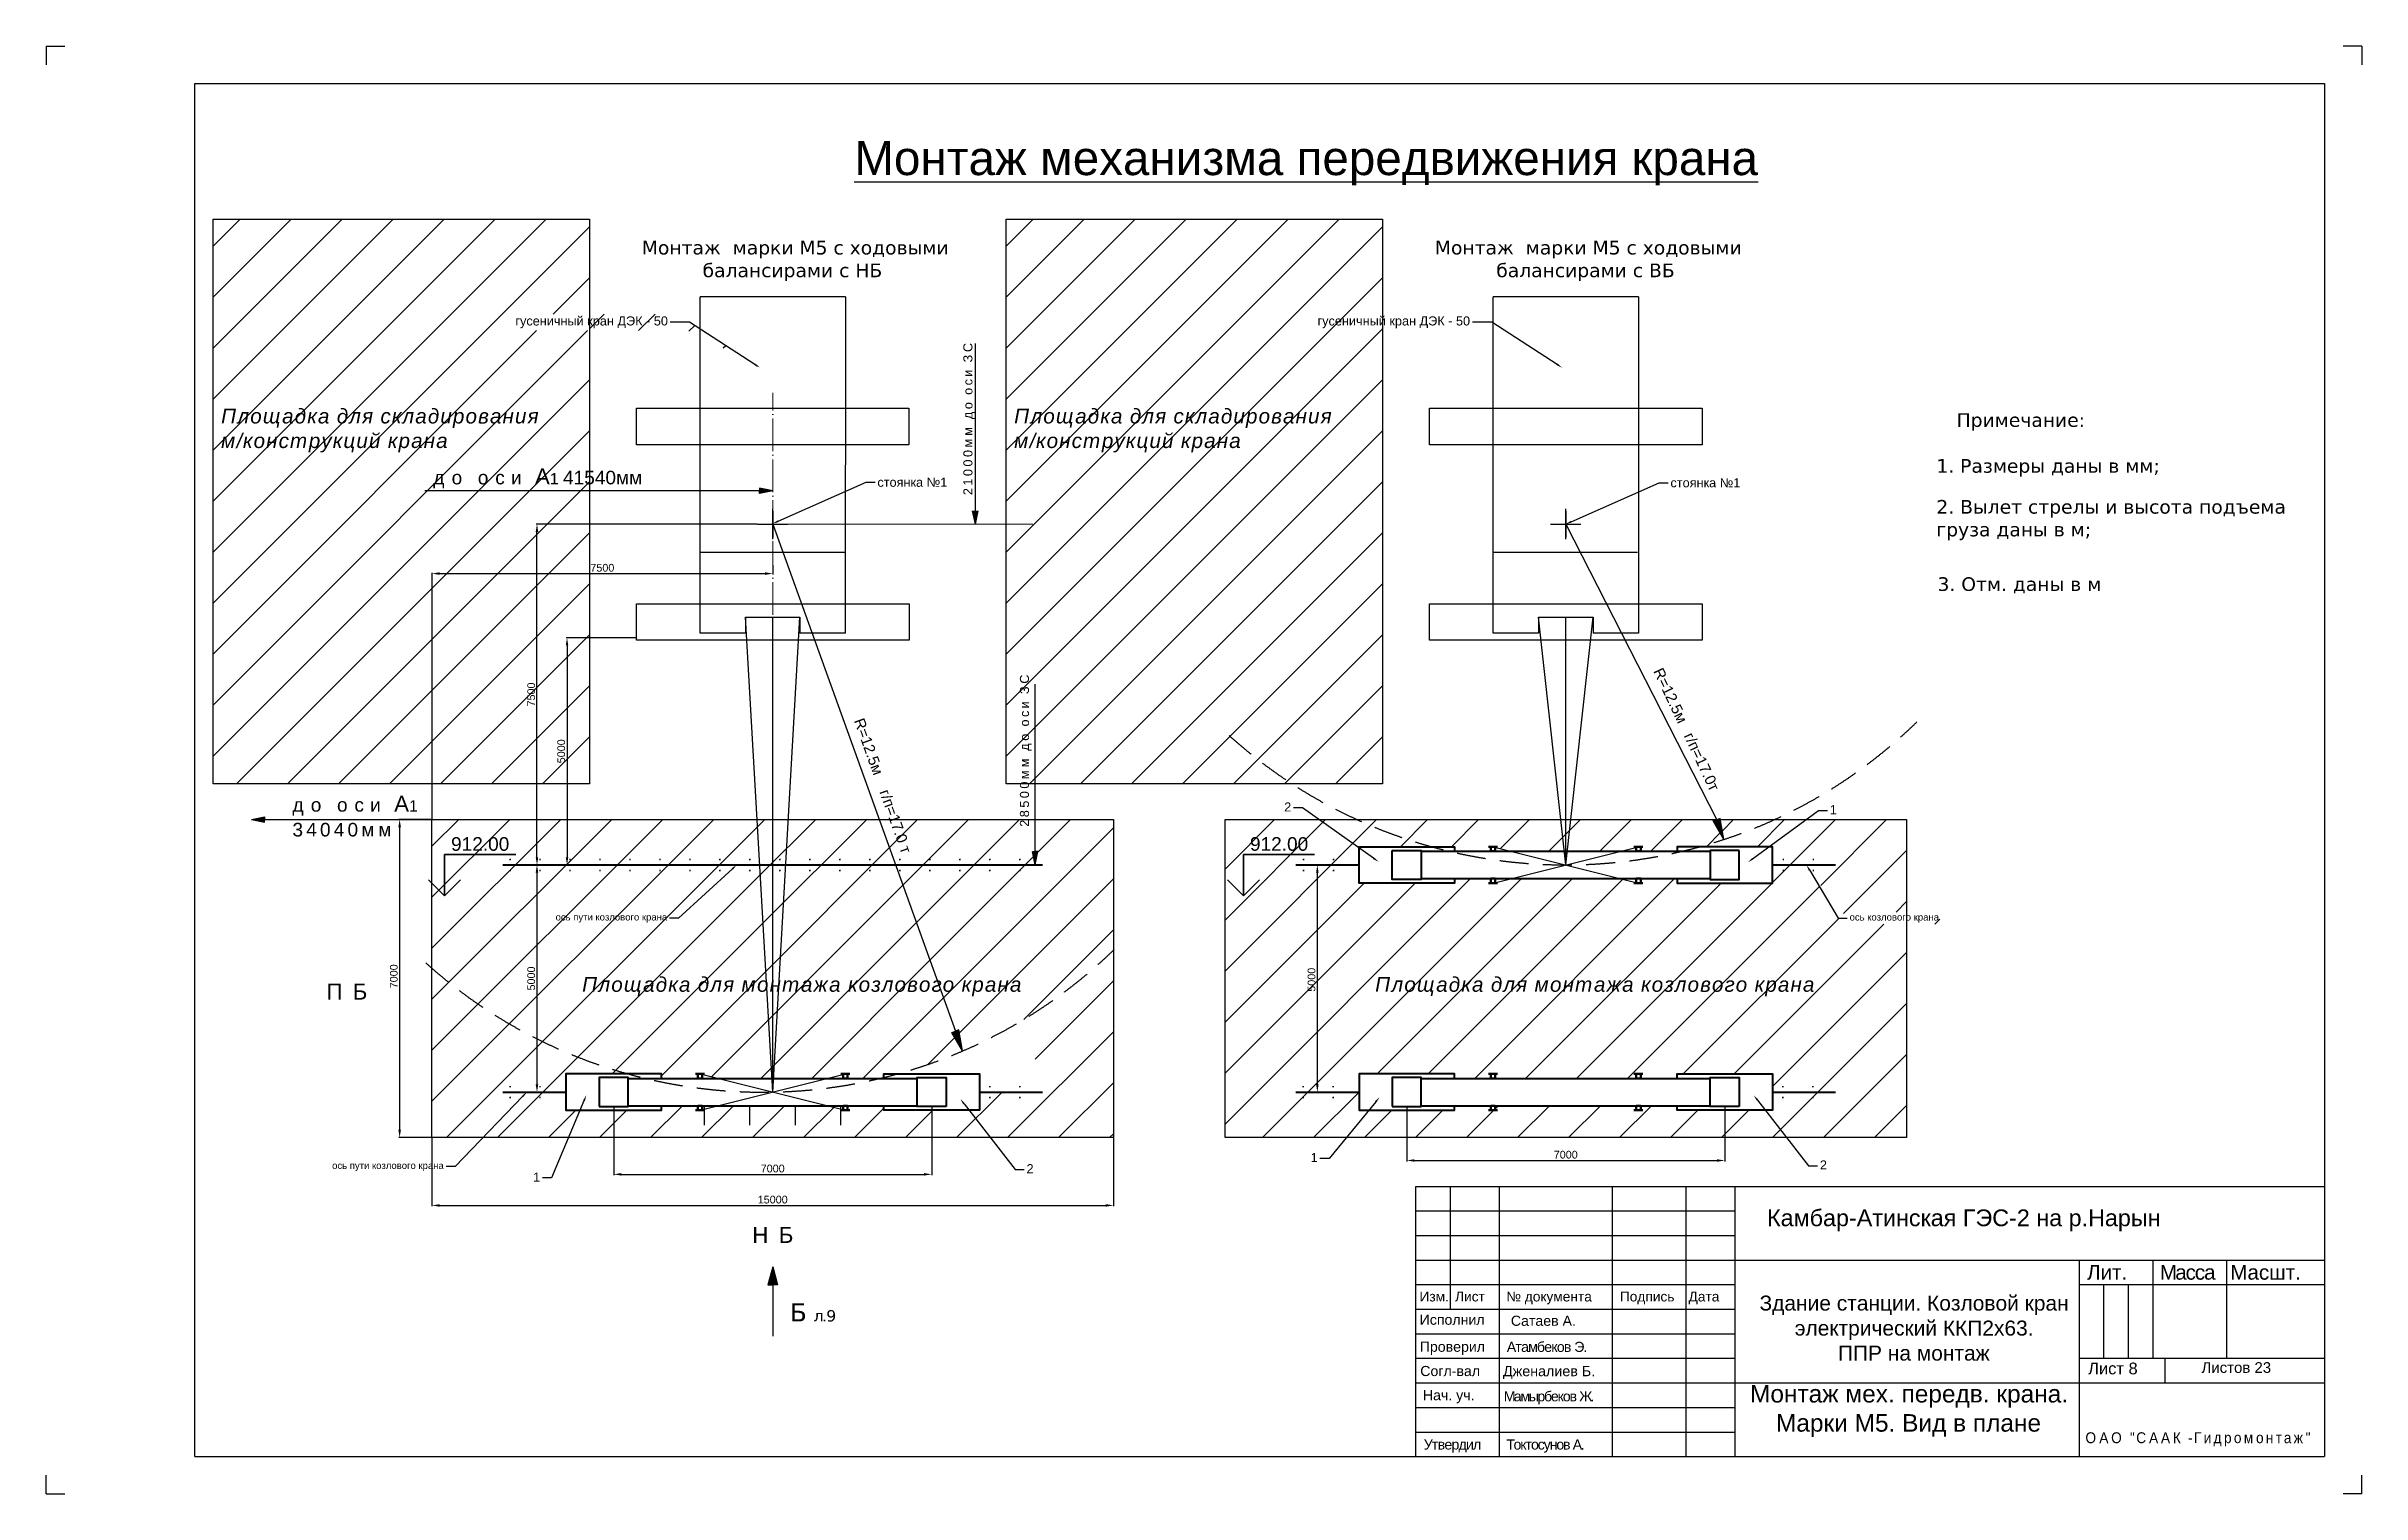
# Model space of a CAD drawing. Header units: millimetres. Extents: x 155577 to 993706, y -295114 to -113927.
# Drawn here: x 408558 to 459523, y -145780 to -113927 of the extents above; entities that cross this region are included whole.
import ezdxf
from ezdxf import colors
from ezdxf.entities.mleader import LeaderData, LeaderLine
from ezdxf.math import Vec2, Vec3

# ---------------------------------------------------------------- set-up
doc = ezdxf.new("R2010")
doc.units = ezdxf.units.MM
doc.linetypes.add('ACAD_ISO04W100', pattern=[30, 24, -3, 0, -3])
doc.linetypes.add('штриховая2', pattern=[9.525, 6.35, -3.175])
doc.layers.add('ось', color=160, linetype='Continuous', lineweight=15)
doc.layers.add('размер', color=84, linetype='Continuous', lineweight=18)
doc.styles.add('rom', font='times.ttf')
doc.styles.get("Standard").update_dxf_attribs({"font": 'arial.ttf'})
doc.dimstyles.new('ISO-25', dxfattribs={"dimtxt": 170, "dimasz": 170, "dimexe": 20, "dimexo": 10, "dimgap": 40, "dimtad": 1, "dimtxsty": 'Standard', "dimcen": 2.5, "dimadec": 0, "dimazin": 0, "dimtfac": 1, "dimtmove": 0, "dimatfit": 3, "dimfxl": 0, "dimarcsym": 0})
pattern_1 = [(45, (-204.2, -90787.95), (-561.266, 561.266), [])]

msp = doc.modelspace()

# ---------------------------------------------------------------- texts
at = {"attachment_point": 1}
for s, insert, char_height, width in [('\\pi1500.6;{\\LМонтаж механизма передвижения крана}', (424842.774, -116011.079), 750, 22775.49681), ('\\pi239.73;{\\fVerdana|b0|i0|c204|p34;Монтаж  марки М5 с ходовыми \\P\\pi1577.1;балансирами с НБ}', (421426.156, -118207.684), 300, 7027.28536), ('\\pi239.73;{\\fVerdana|b0|i0|c204|p34;Монтаж  марки М5 с ходовыми \\P\\pi1590.7;балансирами с ВБ}', (438882.45, -118207.684), 300, 7027.28536), ('{\\fArial|b0|i1|c204|p34;\\H1.5x;\\T1.1;Площадка для складирования\\Pм/конструкций крана}', (412405.495, -121902.81), 216.216, 7004.56016), ('{\\fArial|b0|i1|c204|p34;\\H1.5x;\\T1.1;Площадка для складирования\\Pм/конструкций крана}', (429861.896, -121902.81), 216.216, 7004.56016), ('{\\fVerdana|b0|i0|c204|p34;Примечание:}', (450607.366, -122001.74), 300, 3384.09673), ('{\\H1.3468x;\\T1.65;до оси\\H0.7425x; \\H1.5713x;\\T1;А\\H0.71427x;1 \\H1.2x;41540мм}', (417076.006, -123217.042), 222.75, 5070.15004), ('{\\fVerdana|b0|i0|c204|p34;1. Размеры даны в мм;}', (450161.146, -123011.047), 300, 5351.06305), ('{\\fVerdana|b0|i0|c0|p34;2\\fVerdana|b0|i0|c204|p34;. Вылет стрелы и высота подъема груза даны в м;\\H1.8516x; }', (450161.146, -123911.079), 300, 7949.70381), ('{\\fVerdana|b0|i0|c0|p34;3\\fVerdana|b0|i0|c204|p34;. Отм. даны в м}', (450186.347, -125612.193), 300, 5294.04981), ('{\\H1.3468x;\\T1.65;до оси\\H0.7425x; \\H1.5713x;\\T1;А\\H0.71427x;1}', (413976.391, -130419.922), 222.75, 3882.22827), ('{\\H1.3468x;\\T1.3;34040мм}', (413976.391, -131016.582), 222.75, 3117.10009), ('912.00', (417467.511, -131331.406), 300, 829.39728), ('912.00', (435052.851, -131331.406), 300, 829.39728), ('{\\fArial|b0|i1|c204|p34;\\H1.5x;\\T1.1;Площадка для монтажа козлового крана}', (420352.4, -134410.14), 216.216, 9854.21181), ('{\\fArial|b0|i1|c204|p34;\\H1.5x;\\T1.1;Площадка для монтажа козлового крана}', (437808.014, -134410.14), 216.216, 9854.21181), ('{\\T1.65;ПБ}', (414723.648, -134556.095), 350, 829.39728), ('Камбар-Атинская ГЭС-2 на р.Нарын', (446434.588, -139525.508), 367.5672, 12733.9964), ('{\\T1.65;НБ}', (424098.781, -139910.668), 350, 829.39728), ('{\\H1.5x;Лит.}', (453478.523, -140746.064), 216.216, 1007.23318), ('{\\H1.5x;\\T0.9;Масса}', (455080.611, -140746.064), 216.216, 1007.23318), ('{\\H1.5x;Масшт.}', (456631.621, -140746.064), 216.216, 1007.23318), ('{\\fVerdana|b0|i0|c204|p34;\\H0.72727x;\\T0.85;Б\\H1.375x; \\H0.45455x;л.9}', (424923.142, -141590.338), 550, 1279.71216), ('Изм.', (438784.934, -141333.203), 216.216, 2541.18786), ('Лист', (439566.789, -141333.203), 216.216, 2541.18786), ('{\\fArial|b0|i0|c204|p34;№ документа}', (440694.297, -141333.203), 216.216, 2541.18786), ('Подпись ', (443194.71, -141333.203), 216.216, 1313.58627), ('Дата', (444706.312, -141333.203), 216.216, 599.30808), ('\\pi112.54;Здание станции. Козловой кран \\P\\pi889.14;электрический ККП2х63.\\P\\pi1838.2;ППР на монтаж', (446156.079, -141420.241), 330, 6982.87232), ('Исполнил', (438787.468, -141839.996), 222.75, 1269.67192), ('Сатаев А.', (440795.307, -141862.563), 222.75, 2184.45355), ('Проверил', (438789.992, -142434.461), 222.75, 1269.67192), ('{\\T0.9;Атамбеков Э}.', (440705.488, -142437.414), 222.75, 2343.21832), ('Согл-вал', (438801.365, -142968.934), 222.75, 1269.67192), ('Дженалиев Б.', (440623.191, -142969.291), 225, 2074.74154), ('Лист 8', (453502.869, -142894.284), 259.4592, 1780.78844), ('Листов 23', (455997.689, -142885.818), 235.872, 1618.89858), ('Нач. уч.', (438858.52, -143500.421), 222.75, 1716.14349), ('{\\T0.85;Мамырбеков Ж\\T0.75;.}', (440638.866, -143525.436), 222.75, 2563.54863), ('\\pi326.26;Монтаж мех. передв. крана. \\P\\pi897.2;Марки М5. Вид в плане', (445733.607, -143388.094), 385, 7567.56), ('{\\T0.9;Утвердил}', (438877.312, -144585.804), 222.75, 1269.67192), ('{\\T0.85;Токтосунов А.}', (440692.652, -144585.804), 222.75, 2626.17762)]:
    msp.add_mtext(s, dxfattribs=dict(at, insert=insert, char_height=char_height, width=width))
for s, insert, char_height, width, rotation in [('{\\T1.35;21000мм до оси ЗС}', (428743.538, -123804.624), 200, 4132.47184, 90), ('{\\T1.35;28500мм до оси ЗС}', (429988.863, -131103.193), 200, 4132.47184, 90), ('R=12.5м   г/п=17.0т', (444138.177, -127576.677), 235.872, 3455.08372, 295.2827742), ('R=12.5м    г/п=17.0 т', (426554.486, -128686.258), 235.872, 3252.1402, 289.6775408)]:
    msp.add_mtext(s, dxfattribs=dict(at, insert=insert, char_height=char_height, width=width, rotation=rotation))
at = {"linetype": 'Continuous', "insert": (455935.496, -144584.701), "char_height": 355.811919, "width": 5092.95781, "attachment_point": 5, "style": 'rom'}
msp.add_mtext('{\\fArial|b0|i0|c204|p34;\\H0.6733x;\\W0.9;\\T1.3;ОАО "СААК \\fArial|b0|i0|c0|p34;-\\fArial|b0|i0|c204|p34;Гидромонтаж\\fArial|b0|i0|c0|p34;"\\Fsimplex|c0;\\H1.485x;\\Q12;\\T1; }', dxfattribs=at)

# ---------------------------------------------------------------- blocks, each defined once
blk = doc.blocks.new('*D178')
at = {"layer": 'Defpoints', "color": 0, "transparency": 16777216}
for p in [(421047, -137262), (428047, -137262), (428047, -138752)]:
    blk.add_point(p, dxfattribs=at)
at = {"layer": 'размер', "color": 0, "lineweight": -2, "transparency": 16777216}
for p, q in [((421047, -137272), (421047, -138772)), ((428047, -137272), (428047, -138772)), ((421217, -138752), (427877, -138752))]:
    blk.add_line(p, q, dxfattribs=at)
at = {"layer": 'размер', "color": 0, "transparency": 16777216}
for points in [[(421217, -138723), (421217, -138780), (421047, -138752)], [(427877, -138723), (427877, -138780), (428047, -138752)]]:
    blk.add_solid(points, dxfattribs=at)
at = {"layer": 'размер', "color": 0, "transparency": 16777216, "insert": (424547, -138625), "char_height": 170, "attachment_point": 5}
blk.add_mtext('7000', dxfattribs=at)
blk = doc.blocks.new('*D179')
at = {"layer": 'Defpoints', "color": 0, "transparency": 16777216}
for p in [(419997, -131942), (419359, -136942), (419997, -136942)]:
    blk.add_point(p, dxfattribs=at)
at = {"layer": 'размер', "color": 0, "lineweight": -2, "transparency": 16777216}
for p, q in [((419987, -131942), (419339, -131942)), ((419359, -132112), (419359, -136772)), ((419987, -136942), (419339, -136942))]:
    blk.add_line(p, q, dxfattribs=at)
at = {"layer": 'размер', "color": 0, "transparency": 16777216}
for points in [[(419330, -132112), (419387, -132112), (419359, -131942)], [(419330, -136772), (419387, -136772), (419359, -136942)]]:
    blk.add_solid(points, dxfattribs=at)
at = {"layer": 'размер', "color": 0, "transparency": 16777216, "insert": (419232, -134442), "char_height": 170, "attachment_point": 5, "rotation": 90}
blk.add_mtext('5000', dxfattribs=at)
blk = doc.blocks.new('*D180')
at = {"layer": 'Defpoints', "color": 0, "transparency": 16777216}
for p in [(438503, -137262), (445503, -137262), (445503, -138447)]:
    blk.add_point(p, dxfattribs=at)
at = {"layer": 'размер', "color": 0, "lineweight": -2, "transparency": 16777216}
for p, q in [((438503, -137272), (438503, -138467)), ((445503, -137272), (445503, -138467)), ((438673, -138447), (445333, -138447))]:
    blk.add_line(p, q, dxfattribs=at)
at = {"layer": 'размер', "color": 0, "transparency": 16777216}
for points in [[(438673, -138419), (438673, -138475), (438503, -138447)], [(445333, -138419), (445333, -138475), (445503, -138447)]]:
    blk.add_solid(points, dxfattribs=at)
at = {"layer": 'размер', "color": 0, "transparency": 16777216, "insert": (442003, -138320), "char_height": 170, "attachment_point": 5}
blk.add_mtext('7000', dxfattribs=at)
blk = doc.blocks.new('*D181')
at = {"layer": 'Defpoints', "color": 0, "transparency": 16777216}
for p in [(437453, -131942), (436535, -136942), (437453, -136942)]:
    blk.add_point(p, dxfattribs=at)
at = {"layer": 'размер', "color": 0, "lineweight": -2, "transparency": 16777216}
for p, q in [((437443, -131942), (436515, -131942)), ((436535, -132112), (436535, -136772)), ((437443, -136942), (436515, -136942))]:
    blk.add_line(p, q, dxfattribs=at)
at = {"layer": 'размер', "color": 0, "transparency": 16777216}
for points in [[(436507, -132112), (436563, -132112), (436535, -131942)], [(436507, -136772), (436563, -136772), (436535, -136942)]]:
    blk.add_solid(points, dxfattribs=at)
at = {"layer": 'размер', "color": 0, "transparency": 16777216, "insert": (436408, -134469), "char_height": 170, "attachment_point": 5, "rotation": 90}
blk.add_mtext('5000', dxfattribs=at)
blk = doc.blocks.new('А4 альбом')
at = {"color": 4}
for p, q in [((367003, -112676), (367374, -112676)), ((367003, -112676), (367003, -113047)), ((413335, -112676), (412964, -112676)), ((413335, -112676), (412964, -112676)), ((413335, -112676), (413335, -113047)), ((413335, -112676), (413335, -113047)), ((367003, -141634), (367003, -141262)), ((413335, -141634), (413335, -141262)), ((367003, -141634), (367374, -141634)), ((413335, -141634), (412964, -141634))]:
    blk.add_line(p, q, dxfattribs=at)
for p, q in [((369973, -140891), (369973, -113419)), ((369973, -113419), (412593, -113419)), ((412593, -113419), (412593, -140891)), ((369973, -140891), (412593, -140891))]:
    blk.add_line(p, q)
blk = doc.blocks.new('*D182')
at = {"layer": 'Defpoints', "color": 0, "transparency": 16777216}
for p in [(419359, -124442), (424212, -124442), (421266, -131942)]:
    blk.add_point(p, dxfattribs=at)
at = {"layer": 'размер', "color": 0, "lineweight": -2, "transparency": 16777216}
for p, q in [((424202, -124442), (419339, -124442)), ((419359, -131772), (419359, -124612)), ((421256, -131942), (419339, -131942))]:
    blk.add_line(p, q, dxfattribs=at)
at = {"layer": 'размер', "color": 0, "transparency": 16777216}
for points in [[(419330, -124612), (419387, -124612), (419359, -124442)], [(419330, -131772), (419387, -131772), (419359, -131942)]]:
    blk.add_solid(points, dxfattribs=at)
at = {"layer": 'размер', "color": 0, "transparency": 16777216, "insert": (419232, -128192), "char_height": 170, "attachment_point": 5, "rotation": 90}
blk.add_mtext('7500', dxfattribs=at)
blk = doc.blocks.new('*D183')
at = {"layer": 'Defpoints', "color": 0, "transparency": 16777216}
for p in [(421547, -126942), (420020, -131942), (420658, -131942)]:
    blk.add_point(p, dxfattribs=at)
at = {"layer": 'размер', "color": 0, "lineweight": -2, "transparency": 16777216}
for p, q in [((421537, -126942), (420000, -126942)), ((420020, -127112), (420020, -131772)), ((420648, -131942), (420000, -131942))]:
    blk.add_line(p, q, dxfattribs=at)
at = {"layer": 'размер', "color": 0, "transparency": 16777216}
for points in [[(419992, -127112), (420048, -127112), (420020, -126942)], [(419992, -131772), (420048, -131772), (420020, -131942)]]:
    blk.add_solid(points, dxfattribs=at)
at = {"layer": 'размер', "color": 0, "transparency": 16777216, "insert": (419893, -129442), "char_height": 170, "attachment_point": 5, "rotation": 90}
blk.add_mtext('5000', dxfattribs=at)
blk = doc.blocks.new('корпу ДЭК-50 в плане')
at = {"lineweight": 30}
for p, q in [((820324, 6403), (820327, 13803)), ((823527, 13801), (820327, 13803)), ((823527, 13801), (823522, 6401)), ((823501, 8178), (820323, 8180)), ((821324, 6752), (821323, 6402)), ((821324, 6752), (822524, 6752)), ((822524, 6752), (822524, 6402)), ((821323, 6402), (820324, 6403)), ((823524, 6401), (822524, 6402))]:
    blk.add_line(p, q, dxfattribs=at)
blk = doc.blocks.new('*D184')
at = {"layer": 'Defpoints', "color": 0, "transparency": 16777216}
for p in [(424547, -125338), (424547, -125531), (417048, -130942)]:
    blk.add_point(p, dxfattribs=at)
at = {"layer": 'размер', "color": 0, "lineweight": -2, "transparency": 16777216}
for p, q in [((424547, -125348), (424547, -125551)), ((417048, -130932), (417048, -125511)), ((417218, -125531), (424377, -125531))]:
    blk.add_line(p, q, dxfattribs=at)
at = {"layer": 'размер', "color": 0, "transparency": 16777216}
for points in [[(417218, -125502), (417218, -125559), (417048, -125531)], [(424377, -125502), (424377, -125559), (424547, -125531)]]:
    blk.add_solid(points, dxfattribs=at)
at = {"layer": 'размер', "color": 0, "transparency": 16777216, "insert": (420797, -125404), "char_height": 170, "attachment_point": 5}
blk.add_mtext('7500', dxfattribs=at)
blk = doc.blocks.new('*D185')
at = {"color": 0, "lineweight": -2, "transparency": 16777216}
for p, q in [((417038, -130942), (416315, -130942)), ((416335, -131112), (416335, -137772)), ((417037, -137942), (416315, -137942))]:
    blk.add_line(p, q, dxfattribs=at)
at = {"color": 0, "transparency": 16777216}
for points in [[(416307, -131112), (416364, -131112), (416335, -130942)], [(416307, -137772), (416364, -137772), (416335, -137942)]]:
    blk.add_solid(points, dxfattribs=at)
at = {"layer": 'Defpoints', "color": 0, "transparency": 16777216}
for p in [(417048, -130942), (416335, -137942), (417047, -137942)]:
    blk.add_point(p, dxfattribs=at)
at = {"color": 0, "transparency": 16777216, "insert": (416208, -134394), "char_height": 170, "attachment_point": 5, "rotation": 90}
blk.add_mtext('7000', dxfattribs=at)
blk = doc.blocks.new('*D186')
at = {"color": 0, "lineweight": -2, "transparency": 16777216}
for p, q in [((417047, -137952), (417047, -139456)), ((432047, -137952), (432047, -139456)), ((417217, -139436), (431877, -139436))]:
    blk.add_line(p, q, dxfattribs=at)
at = {"color": 0, "transparency": 16777216}
for points in [[(417217, -139408), (417217, -139465), (417047, -139436)], [(431877, -139408), (431877, -139465), (432047, -139436)]]:
    blk.add_solid(points, dxfattribs=at)
at = {"layer": 'Defpoints', "color": 0, "transparency": 16777216}
for p in [(417047, -137942), (432047, -137942), (432047, -139436)]:
    blk.add_point(p, dxfattribs=at)
at = {"color": 0, "transparency": 16777216, "insert": (424547, -139309), "char_height": 170, "attachment_point": 5}
blk.add_mtext('15000', dxfattribs=at)

# ---------------------------------------------------------------- dimensions: what is measured, and where the dimension line sits
dim = msp.add_linear_dim(base=(416335.269, -137941.55), p1=(417047.685, -130941.55), p2=(417047.005, -137941.55), angle=90, dimstyle='ISO-25')
dim.commit()
dim.dimension.update_dxf_attribs({"geometry": '*D185', "text_midpoint": (416335.269, -134393.811), "dimtype": 160})
dim = msp.add_linear_dim(base=(432047.005, -139436.208), p1=(417047.005, -137941.55), p2=(432047.005, -137941.55), dimstyle='ISO-25')
dim.commit()
dim.dimension.update_dxf_attribs({"geometry": '*D186', "text_midpoint": (424547.005, -139309.41)})
at = {"layer": 'размер'}
for base, p1, p2, picture, middle in [((419358.647, -124441.551), (421265.897, -131941.55), (424212.069, -124441.551), '*D182', (419231.85, -128191.55)), ((420019.845, -131941.55), (421547.4, -126941.55), (420658.202, -131941.55), '*D183', (419893.047, -129441.55)), ((419358.647, -136941.55), (419997.005, -131941.55), (419997.005, -136941.55), '*D179', (419231.85, -134441.55))]:
    dim = msp.add_linear_dim(base=base, p1=p1, p2=p2, angle=90, dimstyle='ISO-25', dxfattribs=at)
    dim.commit()
    dim.dimension.update_dxf_attribs({"geometry": picture, "text_midpoint": middle})
dim = msp.add_linear_dim(base=(424547.005, -125530.654), p1=(417047.685, -130941.55), p2=(424547.005, -125338.265), text='7500', dimstyle='ISO-25', dxfattribs=at)
dim.commit()
dim.dimension.update_dxf_attribs({"geometry": '*D184', "text_midpoint": (420797.345, -125403.856)})
dim = msp.add_linear_dim(base=(436534.994, -136941.55), p1=(437453.299, -131941.55), p2=(437453.299, -136941.55), angle=90, dimstyle='ISO-25', dxfattribs=at)
dim.commit()
dim.dimension.update_dxf_attribs({"geometry": '*D181', "text_midpoint": (436534.994, -134468.535), "dimtype": 160})
dim = msp.add_linear_dim(base=(428047.005, -138751.679), p1=(421047.005, -137261.55), p2=(428047.005, -137261.55), dimstyle='ISO-25', dxfattribs=at)
dim.commit()
dim.dimension.update_dxf_attribs({"geometry": '*D178', "text_midpoint": (424547.005, -138624.882)})
dim = msp.add_linear_dim(base=(445503.299, -138447.045), p1=(438503.299, -137261.55), p2=(445503.299, -137261.55), dimstyle='ISO-25', dxfattribs=at)
dim.commit()
dim.dimension.update_dxf_attribs({"geometry": '*D180', "text_midpoint": (442003.299, -138447.045), "dimtype": 160})

# ---------------------------------------------------------------- hatches: boundary and pattern name
h = msp.add_hatch()
h.set_pattern_fill('ANSI31', color=3, scale=250, style=0)
h.set_pattern_definition([(45, (-204.2, 137149.2), (-561.266, 561.266), [])])
h.paths.add_polyline_path([(412229.547, -117728.176), (412229.547, -130158.391), (420512.851, -130158.391), (420512.851, -117728.176)])
h.paths.add_polyline_path([(419102.552, -128486.905), (419102.552, -127896.196), (419361.147, -127896.196), (419361.147, -128486.905)], flags=24)
h.paths.add_polyline_path([(419763.75, -129737.601), (419763.75, -129145.5), (420022.345, -129145.5), (420022.345, -129737.601)], flags=24)
edge = h.paths.add_edge_path()
edge.add_line((418865.001, -119820.239), (422291.331, -119820.239))
edge.add_line((422291.331, -119820.239), (422291.331, -120182.449))
edge.add_line((422291.331, -120182.449), (418865.001, -120182.449))
edge.add_line((418865.001, -120182.449), (418865.001, -119820.239))
edge.add_line((422719.327, -119999.639), (422291.331, -119999.639))
edge.add_line((424157.391, -120927.927), (422719.327, -119999.639))
edge.add_line((424169.141, -120909.723), (424266.612, -120998.431))
edge.add_line((424266.612, -120998.431), (424145.64, -120946.131))
edge.add_line((424145.64, -120946.131), (424169.141, -120909.723))
h.paths.add_polyline_path([(412351.441, -121848.756), (419337.386, -121848.756), (419337.386, -122892.104), (412351.441, -122892.104)], flags=24)
h.paths.add_polyline_path([(417020.319, -123161.355), (421630.021, -123161.355), (421630.021, -123684.333), (417020.319, -123684.333)], flags=9)
h = msp.add_hatch()
h.set_pattern_fill('ANSI31', color=3, scale=250, style=0)
h.set_pattern_definition([(45, (17252.2, 137149.2), (-561.266, 561.266), [])])
h.paths.add_polyline_path([(437969.252, -117728.176), (429685.948, -117728.176), (429685.948, -130158.391), (437969.252, -130158.391)])
h.paths.add_polyline_path([(436558.953, -128486.905), (436558.953, -127896.196), (436817.548, -127896.196), (436817.548, -128486.905)], flags=24)
h.paths.add_polyline_path([(437220.151, -129737.601), (437220.151, -129145.5), (437478.746, -129145.5), (437478.746, -129737.601)], flags=24)
h.paths.add_polyline_path([(436321.402, -119820.239), (439747.732, -119820.239), (439747.732, -120182.449), (436321.402, -120182.449)], flags=9)
h.paths.add_polyline_path([(429807.842, -121848.756), (436793.787, -121848.756), (436793.787, -122892.104), (429807.842, -122892.104)], flags=24)
h.paths.add_polyline_path([(434476.72, -123161.355), (439086.421, -123161.355), (439086.421, -123684.333), (434476.72, -123684.333)], flags=9)
for points in [[(424547.005, -123711.073), (424254.692, -123651.65), (424254.692, -123711.073), (424254.692, -123770.496)], [(429007.851, -124441.939), (429067.274, -124149.625), (429007.851, -124149.625), (428948.428, -124149.625)], [(413071.873, -130941.55), (413364.186, -131000.974), (413364.186, -130941.55), (413364.186, -130882.127)], [(445404.311, -130919.842), (445326.931, -130947.72), (445249.551, -130975.599), (445483.252, -131381.605)], [(430322.878, -131941.55), (430382.301, -131649.237), (430322.878, -131649.237), (430263.455, -131649.237)], [(428645.423, -135574.465), (428568.043, -135602.343), (428490.663, -135630.222), (428724.364, -136036.228)], [(424547.005, -140788.698), (424442.514, -141180.808), (424547.005, -141180.808), (424651.496, -141180.808)]]:
    msp.add_hatch(color=256).paths.add_polyline_path(points)
h = msp.add_hatch()
h.set_pattern_fill('ANSI31', color=256, scale=250, style=0)
h.set_pattern_definition(pattern_1)
h.paths.add_polyline_path([(424547.005, -130941.55), (424202.5, -130941.55), (424259.918, -131941.55), (424547.005, -131941.55)])
h.paths.add_polyline_path([(424891.509, -130941.55), (424547.005, -130941.55), (424547.005, -131941.55), (424834.092, -131941.55)])
h.paths.add_polyline_path([(424834.092, -131941.55), (424547.005, -131941.55), (424547.005, -136641.55), (424564.23, -136641.55)])
h.paths.add_polyline_path([(424547.005, -131941.55), (424259.918, -131941.55), (424529.78, -136641.55), (424547.005, -136641.55)])
h.paths.add_polyline_path([(427249.099, -131941.55), (424834.092, -131941.55), (424564.23, -136641.55), (425747.005, -136641.55), (426097.005, -136554.05), (426097.005, -136541.55), (426197.005, -136541.55), (426197.005, -136641.55), (426901.402, -136641.55, 0.002217147), (426997.005, -136618.322), (426997.005, -136541.55), (427289.802, -136541.55, 0.034315983), (428724.364, -136036.228), (428490.663, -135630.222), (428568.043, -135602.343)])
h.paths.add_polyline_path([(426888.809, -130941.55), (424891.509, -130941.55), (424834.092, -131941.55), (427249.099, -131941.55)])
h.paths.add_polyline_path([(432047.005, -130941.55), (426888.809, -130941.55), (428568.043, -135602.343), (428645.423, -135574.465), (428724.364, -136036.228, 0.090749674), (432047.005, -133819.779)])
h.paths.add_polyline_path([(432047.005, -133819.779, -0.049691938), (430322.878, -135185.688), (430322.878, -136649.237), (430382.301, -136649.237), (430322.878, -136941.55), (429097.005, -136941.55), (429097.005, -137341.55), (428869.167, -137341.55), (429335.43, -137941.55), (432047.005, -137941.55)])
h.paths.add_polyline_path([(428869.167, -137341.55), (426997.005, -137341.55), (426997.005, -137241.55), (426197.005, -137241.55), (426197.005, -137341.55), (426097.005, -137341.55), (426047.005, -137341.55), (426047.005, -137316.55), (425747.005, -137241.55), (423347.005, -137241.55), (423047.005, -137316.55), (423047.005, -137341.55), (422897.005, -137341.55), (422897.005, -137241.55), (422097.005, -137241.55), (422097.005, -137341.55), (420305.025, -137341.55), (420052.911, -137941.55), (429335.43, -137941.55)])
h.paths.add_polyline_path([(420305.025, -137341.55), (419997.005, -137341.55), (419997.005, -136541.55), (421370.254, -136541.55, -0.111991489), (417047.005, -134218.198), (417047.005, -137941.55), (420052.911, -137941.55)])
h.paths.add_polyline_path([(424202.5, -130941.55), (417047.005, -130941.55), (417047.005, -134218.198, 0.111991489), (421370.254, -136541.55), (422097.005, -136541.55), (422097.005, -136641.55), (422897.005, -136641.55), (422897.005, -136541.55), (422997.005, -136541.55), (422997.005, -136554.05), (423347.005, -136641.55), (424529.78, -136641.55)])
h.paths.add_polyline_path([(419102.552, -134737.601), (419102.552, -134145.5), (419361.147, -134145.5), (419361.147, -134737.601)], flags=24)
h.paths.add_polyline_path([(420235.724, -132978.676), (422262.77, -132978.676), (422262.77, -133245.32), (420235.724, -133245.32)], flags=24)
h.paths.add_polyline_path([(420298.346, -134356.086), (429903.882, -134356.086), (429903.882, -134884.089), (420298.346, -134884.089)], flags=24)
h.paths.add_polyline_path([(420298.346, -134356.086), (429903.882, -134356.086), (429903.882, -134884.089), (420298.346, -134884.089)], flags=9)
h.paths.add_polyline_path([(429938.863, -136153.193), (429938.863, -132805.444), (430283.338, -132805.444), (430283.338, -136153.193)], flags=9)
h.paths.add_polyline_path([(426590.154, -128610.877), (427673.38, -131639.95), (427332.658, -131761.796), (426249.433, -128732.723)], flags=9)
h = msp.add_hatch()
h.set_pattern_fill('ANSI31', color=256, scale=250, style=0)
h.set_pattern_definition(pattern_1)
h.paths.add_polyline_path([(434503.299, -137941.55), (437173.436, -137941.55), (437667.814, -137341.55), (437453.299, -137341.55), (437453.299, -136541.55), (439553.299, -136541.55), (439553.299, -136641.55), (440353.299, -136641.55), (440353.299, -136541.55), (440453.299, -136541.55), (440453.299, -136641.55), (443553.299, -136641.55), (443553.299, -136541.55), (443653.299, -136541.55), (443653.299, -136641.55), (444453.299, -136641.55), (444453.299, -136541.55), (446553.299, -136541.55), (446553.299, -137341.55), (446397.576, -137341.55), (446863.838, -137941.55), (449503.299, -137941.55), (449503.299, -130941.55), (447298.174, -130941.55), (446479.334, -131541.55), (446553.299, -131541.55), (446553.299, -132341.55), (444453.299, -132341.55), (444453.299, -132241.55), (443653.299, -132241.55), (443653.299, -132341.55), (443553.299, -132341.55), (443553.299, -132329.05), (443203.299, -132241.55), (440803.299, -132241.55), (440453.299, -132329.05), (440453.299, -132341.55), (440353.299, -132341.55), (440353.299, -132241.55), (439553.299, -132241.55), (439553.299, -132341.55), (437453.299, -132341.55), (437453.299, -131568.573), (436570.053, -130941.55), (434503.299, -130941.55)])
h.paths.add_polyline_path([(437406.915, -130941.55, 0.039697388), (439055.504, -131541.55), (439553.299, -131541.55), (439553.299, -131641.55), (440353.299, -131641.55), (440353.299, -131541.55), (440453.299, -131541.55), (440453.299, -131554.05), (440803.299, -131641.55), (441970.797, -131641.55), (441893.658, -130941.55)])
h.paths.add_polyline_path([(437406.915, -130941.55), (436570.053, -130941.55), (437453.299, -131568.573), (437453.299, -131541.55), (439055.504, -131541.55, -0.039697388)])
h.paths.add_polyline_path([(444453.299, -131541.55), (444952.178, -131541.55, 0.012525877), (445482.624, -131380.514), (445249.551, -130975.599), (445326.931, -130947.72), (445323.779, -130941.55), (442113.825, -130941.55), (442036.826, -131641.55), (443203.299, -131641.55), (443553.299, -131554.05), (443553.299, -131541.55), (443653.299, -131541.55), (443653.299, -131641.55), (444453.299, -131641.55)], flags=16)
h.paths.add_polyline_path([(442003.811, -131641.55), (442036.826, -131641.55), (442113.825, -130941.55), (442003.742, -130941.55)], flags=17)
h.paths.add_polyline_path([(442003.732, -130941.55), (441893.658, -130941.55), (441970.797, -131641.55), (442003.808, -131641.55)], flags=17)
h.paths.add_polyline_path([(445483.042, -131380.376), (445483.252, -131381.605), (445482.624, -131380.514, -0.012525877), (444952.178, -131541.55), (446479.334, -131541.55), (447298.174, -130941.55), (446600.767, -130941.55, -0.027148059)])
h.paths.add_polyline_path([(446600.767, -130941.55), (445408.022, -130941.55), (445483.042, -131380.376, 0.027148059)], flags=17)
h.paths.add_polyline_path([(444453.299, -137341.55), (444453.299, -137241.55), (443653.299, -137241.55), (443653.299, -137341.55), (443553.299, -137341.55), (443553.299, -137241.55), (440453.299, -137241.55), (440453.299, -137341.55), (440353.299, -137341.55), (440353.299, -137241.55), (439553.299, -137241.55), (439553.299, -137341.55), (437667.814, -137341.55), (437173.436, -137941.55), (446863.838, -137941.55), (446397.576, -137341.55)], flags=16)
h.paths.add_polyline_path([(436278.899, -134764.585), (436278.899, -134172.484), (436537.494, -134172.484), (436537.494, -134764.585)], flags=24)
edge = h.paths.add_edge_path()
edge.add_line((448213.931, -132978.676), (450240.977, -132978.676))
edge.add_line((450240.977, -132978.676), (450240.977, -133245.32))
edge.add_line((450240.977, -133245.32), (448213.931, -133245.32))
edge.add_line((448213.931, -133245.32), (448213.931, -132978.676))
edge.add_line((448001.431, -133111.998), (448201.431, -133111.998))
edge.add_line((447367.427, -132053.087), (448001.431, -133111.998))
edge.add_line((447348.838, -132064.217), (447300.647, -131941.55))
edge.add_line((447300.647, -131941.55), (447386.017, -132041.957))
edge.add_line((447386.017, -132041.957), (447348.838, -132064.217))
h.paths.add_polyline_path([(434977.851, -131256.406), (436372.257, -131256.406), (436372.257, -131712.75), (434977.851, -131712.75)], flags=24)
h.paths.add_polyline_path([(437753.96, -134356.086), (447359.495, -134356.086), (447359.495, -134884.089), (437753.96, -134884.089)], flags=24)

# ---------------------------------------------------------------- linework, layer by layer
for p, q in [((429007.851, -124149.625), (429007.851, -120467.965)), ((424254.692, -123711.073), (416887.693, -123711.073)), ((424547.005, -123711.073), (424254.692, -123651.65)), ((424254.692, -123651.65), (424254.692, -123711.073)), ((424547.005, -123711.073), (424254.692, -123770.496)), ((424254.692, -123770.496), (424254.692, -123711.073)), ((429007.851, -124441.939), (428948.428, -124149.625)), ((429007.851, -124441.939), (429067.274, -124149.625)), ((424547.005, -124441.76), (428568.043, -135602.343)), ((442003.299, -124441.55), (445326.931, -130947.72)), ((424547.005, -136941.55), (423947.005, -126491.76)), ((424547.005, -136941.55), (424547.005, -126491.76)), ((424547.005, -136941.55), (425147.005, -126491.76)), ((442003.841, -131941.415), (441403.299, -126491.76)), ((442003.841, -131941.415), (442003.299, -126491.76)), ((442003.841, -131941.415), (442603.299, -126491.76)), ((442003.841, -131941.55), (442003.299, -126993.64)), ((430322.878, -131649.237), (430322.878, -127967.577)), ((413071.873, -130941.55), (413364.186, -130882.127)), ((413071.873, -130941.55), (413364.186, -131000.974)), ((413364.186, -130882.127), (413364.186, -130941.55)), ((413364.186, -130941.55), (417047.685, -130941.55)), ((413364.186, -131000.974), (413364.186, -130941.55)), ((445249.551, -130975.599), (445326.931, -130947.72)), ((445483.252, -131381.605), (445249.551, -130975.599)), ((445404.311, -130919.842), (445326.931, -130947.72)), ((445483.252, -131381.605), (445404.311, -130919.842)), ((418752.437, -131821.55), (418777.437, -131821.55)), ((418764.937, -131809.05), (418764.937, -131834.05)), ((419412.437, -131821.55), (419437.437, -131821.55)), ((419412.437, -131821.55), (419437.437, -131821.55)), ((419412.437, -131821.55), (419437.437, -131821.55)), ((419412.437, -131821.55), (419437.437, -131821.55)), ((419424.937, -131809.05), (419424.937, -131834.05)), ((419424.937, -131809.05), (419424.937, -131834.05)), ((419424.937, -131809.05), (419424.937, -131834.05)), ((419424.937, -131809.05), (419424.937, -131834.05)), ((420072.437, -131821.55), (420097.437, -131821.55)), ((420072.437, -131821.55), (420097.437, -131821.55)), ((420072.437, -131821.55), (420097.437, -131821.55)), ((420084.937, -131809.05), (420084.937, -131834.05)), ((420084.937, -131809.05), (420084.937, -131834.05)), ((420084.937, -131809.05), (420084.937, -131834.05)), ((420732.437, -131821.55), (420757.437, -131821.55)), ((420732.437, -131821.55), (420757.437, -131821.55)), ((420744.937, -131809.05), (420744.937, -131834.05)), ((420744.937, -131809.05), (420744.937, -131834.05)), ((421392.437, -131821.55), (421417.437, -131821.55)), ((421392.437, -131821.55), (421417.437, -131821.55)), ((421392.437, -131821.55), (421417.437, -131821.55)), ((421404.937, -131809.05), (421404.937, -131834.05)), ((421404.937, -131809.05), (421404.937, -131834.05)), ((421404.937, -131809.05), (421404.937, -131834.05)), ((422052.437, -131821.55), (422077.437, -131821.55)), ((422064.937, -131809.05), (422064.937, -131834.05)), ((422712.437, -131821.55), (422737.437, -131821.55)), ((422712.437, -131821.55), (422737.437, -131821.55)), ((422712.437, -131821.55), (422737.437, -131821.55)), ((422724.937, -131809.05), (422724.937, -131834.05)), ((422724.937, -131809.05), (422724.937, -131834.05)), ((422724.937, -131809.05), (422724.937, -131834.05)), ((423372.437, -131821.55), (423397.437, -131821.55)), ((423384.937, -131809.05), (423384.937, -131834.05)), ((424032.437, -131821.55), (424057.437, -131821.55)), ((424032.437, -131821.55), (424057.437, -131821.55)), ((424032.437, -131821.55), (424057.437, -131821.55)), ((424044.937, -131809.05), (424044.937, -131834.05)), ((424044.937, -131809.05), (424044.937, -131834.05)), ((424044.937, -131809.05), (424044.937, -131834.05)), ((424692.437, -131821.55), (424717.437, -131821.55)), ((424704.937, -131809.05), (424704.937, -131834.05)), ((425352.437, -131821.55), (425377.437, -131821.55)), ((425352.437, -131821.55), (425377.437, -131821.55)), ((425352.437, -131821.55), (425377.437, -131821.55)), ((425364.937, -131809.05), (425364.937, -131834.05)), ((425364.937, -131809.05), (425364.937, -131834.05)), ((425364.937, -131809.05), (425364.937, -131834.05)), ((426012.437, -131821.55), (426037.437, -131821.55)), ((426024.937, -131809.05), (426024.937, -131834.05)), ((426672.437, -131821.55), (426697.437, -131821.55)), ((426672.437, -131821.55), (426697.437, -131821.55)), ((426672.437, -131821.55), (426697.437, -131821.55)), ((426684.937, -131809.05), (426684.937, -131834.05)), ((426684.937, -131809.05), (426684.937, -131834.05)), ((426684.937, -131809.05), (426684.937, -131834.05)), ((427332.437, -131821.55), (427357.437, -131821.55)), ((427344.937, -131809.05), (427344.937, -131834.05)), ((427992.437, -131821.55), (428017.437, -131821.55)), ((427992.437, -131821.55), (428017.437, -131821.55)), ((427992.437, -131821.55), (428017.437, -131821.55)), ((428004.937, -131809.05), (428004.937, -131834.05)), ((428004.937, -131809.05), (428004.937, -131834.05)), ((428004.937, -131809.05), (428004.937, -131834.05)), ((428652.437, -131821.55), (428677.437, -131821.55)), ((428664.937, -131809.05), (428664.937, -131834.05)), ((429312.437, -131821.55), (429337.437, -131821.55)), ((429312.437, -131821.55), (429337.437, -131821.55)), ((429312.437, -131821.55), (429337.437, -131821.55)), ((429324.937, -131809.05), (429324.937, -131834.05)), ((429324.937, -131809.05), (429324.937, -131834.05)), ((429324.937, -131809.05), (429324.937, -131834.05)), ((429972.437, -131821.55), (429997.437, -131821.55)), ((429984.937, -131809.05), (429984.937, -131834.05)), ((430322.878, -131941.55), (430263.455, -131649.237)), ((430263.455, -131649.237), (430322.878, -131649.237)), ((430322.878, -131941.55), (430382.301, -131649.237)), ((430382.301, -131649.237), (430322.878, -131649.237)), ((436218.731, -131821.55), (436243.731, -131821.55)), ((436231.231, -131809.05), (436231.231, -131834.05)), ((436878.731, -131821.55), (436903.731, -131821.55)), ((436878.731, -131821.55), (436903.731, -131821.55)), ((436878.731, -131821.55), (436903.731, -131821.55)), ((436878.731, -131821.55), (436903.731, -131821.55)), ((436891.231, -131809.05), (436891.231, -131834.05)), ((436891.231, -131809.05), (436891.231, -131834.05)), ((436891.231, -131809.05), (436891.231, -131834.05)), ((436891.231, -131809.05), (436891.231, -131834.05)), ((440403.299, -132341.55), (443603.299, -131541.55)), ((440403.299, -131541.55), (443603.299, -132341.55)), ((446778.731, -131821.55), (446803.731, -131821.55)), ((446778.731, -131821.55), (446803.731, -131821.55)), ((446778.731, -131821.55), (446803.731, -131821.55)), ((446791.231, -131809.05), (446791.231, -131834.05)), ((446791.231, -131809.05), (446791.231, -131834.05)), ((446791.231, -131809.05), (446791.231, -131834.05)), ((447438.731, -131821.55), (447463.731, -131821.55)), ((447451.231, -131809.05), (447451.231, -131834.05)), ((418752.437, -132061.55), (418777.437, -132061.55)), ((418764.937, -132049.05), (418764.937, -132074.05)), ((419412.437, -132061.55), (419437.437, -132061.55)), ((419412.437, -132061.55), (419437.437, -132061.55)), ((419412.437, -132061.55), (419437.437, -132061.55)), ((419412.437, -132061.55), (419437.437, -132061.55)), ((419424.937, -132049.05), (419424.937, -132074.05)), ((419424.937, -132049.05), (419424.937, -132074.05)), ((419424.937, -132049.05), (419424.937, -132074.05)), ((419424.937, -132049.05), (419424.937, -132074.05)), ((420072.437, -132061.55), (420097.437, -132061.55)), ((420072.437, -132061.55), (420097.437, -132061.55)), ((420072.437, -132061.55), (420097.437, -132061.55)), ((420084.937, -132049.05), (420084.937, -132074.05)), ((420084.937, -132049.05), (420084.937, -132074.05)), ((420084.937, -132049.05), (420084.937, -132074.05)), ((420732.437, -132061.55), (420757.437, -132061.55)), ((420732.437, -132061.55), (420757.437, -132061.55)), ((420744.937, -132049.05), (420744.937, -132074.05)), ((420744.937, -132049.05), (420744.937, -132074.05)), ((421392.437, -132061.55), (421417.437, -132061.55)), ((421392.437, -132061.55), (421417.437, -132061.55)), ((421392.437, -132061.55), (421417.437, -132061.55)), ((421404.937, -132049.05), (421404.937, -132074.05)), ((421404.937, -132049.05), (421404.937, -132074.05)), ((421404.937, -132049.05), (421404.937, -132074.05)), ((422052.437, -132061.55), (422077.437, -132061.55)), ((422064.937, -132049.05), (422064.937, -132074.05)), ((422712.437, -132061.55), (422737.437, -132061.55)), ((422712.437, -132061.55), (422737.437, -132061.55)), ((422712.437, -132061.55), (422737.437, -132061.55)), ((422724.937, -132049.05), (422724.937, -132074.05)), ((422724.937, -132049.05), (422724.937, -132074.05)), ((422724.937, -132049.05), (422724.937, -132074.05)), ((423372.437, -132061.55), (423397.437, -132061.55)), ((423384.937, -132049.05), (423384.937, -132074.05)), ((424032.437, -132061.55), (424057.437, -132061.55)), ((424032.437, -132061.55), (424057.437, -132061.55)), ((424032.437, -132061.55), (424057.437, -132061.55)), ((424044.937, -132049.05), (424044.937, -132074.05)), ((424044.937, -132049.05), (424044.937, -132074.05)), ((424044.937, -132049.05), (424044.937, -132074.05)), ((424692.437, -132061.55), (424717.437, -132061.55)), ((424704.937, -132049.05), (424704.937, -132074.05)), ((425352.437, -132061.55), (425377.437, -132061.55)), ((425352.437, -132061.55), (425377.437, -132061.55)), ((425352.437, -132061.55), (425377.437, -132061.55)), ((425364.937, -132049.05), (425364.937, -132074.05)), ((425364.937, -132049.05), (425364.937, -132074.05)), ((425364.937, -132049.05), (425364.937, -132074.05)), ((426012.437, -132061.55), (426037.437, -132061.55)), ((426024.937, -132049.05), (426024.937, -132074.05)), ((426672.437, -132061.55), (426697.437, -132061.55)), ((426672.437, -132061.55), (426697.437, -132061.55)), ((426672.437, -132061.55), (426697.437, -132061.55)), ((426684.937, -132049.05), (426684.937, -132074.05)), ((426684.937, -132049.05), (426684.937, -132074.05)), ((426684.937, -132049.05), (426684.937, -132074.05)), ((427332.437, -132061.55), (427357.437, -132061.55)), ((427344.937, -132049.05), (427344.937, -132074.05)), ((427992.437, -132061.55), (428017.437, -132061.55)), ((427992.437, -132061.55), (428017.437, -132061.55)), ((427992.437, -132061.55), (428017.437, -132061.55)), ((428004.937, -132049.05), (428004.937, -132074.05)), ((428004.937, -132049.05), (428004.937, -132074.05)), ((428004.937, -132049.05), (428004.937, -132074.05)), ((428652.437, -132061.55), (428677.437, -132061.55)), ((428664.937, -132049.05), (428664.937, -132074.05)), ((429312.437, -132061.55), (429337.437, -132061.55)), ((429312.437, -132061.55), (429337.437, -132061.55)), ((429312.437, -132061.55), (429337.437, -132061.55)), ((429324.937, -132049.05), (429324.937, -132074.05)), ((429324.937, -132049.05), (429324.937, -132074.05)), ((429324.937, -132049.05), (429324.937, -132074.05)), ((429972.437, -132061.55), (429997.437, -132061.55)), ((429984.937, -132049.05), (429984.937, -132074.05)), ((436218.731, -132061.55), (436243.731, -132061.55)), ((436231.231, -132049.05), (436231.231, -132074.05)), ((436878.731, -132061.55), (436903.731, -132061.55)), ((436878.731, -132061.55), (436903.731, -132061.55)), ((436878.731, -132061.55), (436903.731, -132061.55)), ((436878.731, -132061.55), (436903.731, -132061.55)), ((436891.231, -132049.05), (436891.231, -132074.05)), ((436891.231, -132049.05), (436891.231, -132074.05)), ((436891.231, -132049.05), (436891.231, -132074.05)), ((436891.231, -132049.05), (436891.231, -132074.05)), ((446778.731, -132061.55), (446803.731, -132061.55)), ((446778.731, -132061.55), (446803.731, -132061.55)), ((446778.731, -132061.55), (446803.731, -132061.55)), ((446791.231, -132049.05), (446791.231, -132074.05)), ((446791.231, -132049.05), (446791.231, -132074.05)), ((446791.231, -132049.05), (446791.231, -132074.05)), ((447438.731, -132061.55), (447463.731, -132061.55)), ((447451.231, -132049.05), (447451.231, -132074.05)), ((428490.663, -135630.222), (428568.043, -135602.343)), ((428724.364, -136036.228), (428490.663, -135630.222)), ((428645.423, -135574.465), (428568.043, -135602.343)), ((428724.364, -136036.228), (428645.423, -135574.465)), ((422947.005, -137341.55), (426147.005, -136541.55)), ((422947.005, -136541.55), (426147.005, -137341.55)), ((418752.437, -136821.55), (418777.437, -136821.55)), ((418752.437, -137061.55), (418777.437, -137061.55)), ((418764.937, -136809.05), (418764.937, -136834.05)), ((418764.937, -137049.05), (418764.937, -137074.05)), ((419412.437, -136821.55), (419437.437, -136821.55)), ((419412.437, -136821.55), (419437.437, -136821.55)), ((419412.437, -136821.55), (419437.437, -136821.55)), ((419412.437, -136821.55), (419437.437, -136821.55)), ((419412.437, -137061.55), (419437.437, -137061.55)), ((419412.437, -137061.55), (419437.437, -137061.55)), ((419412.437, -137061.55), (419437.437, -137061.55)), ((419412.437, -137061.55), (419437.437, -137061.55)), ((419424.937, -136809.05), (419424.937, -136834.05)), ((419424.937, -136809.05), (419424.937, -136834.05)), ((419424.937, -136809.05), (419424.937, -136834.05)), ((419424.937, -136809.05), (419424.937, -136834.05)), ((419424.937, -137049.05), (419424.937, -137074.05)), ((419424.937, -137049.05), (419424.937, -137074.05)), ((419424.937, -137049.05), (419424.937, -137074.05)), ((419424.937, -137049.05), (419424.937, -137074.05)), ((429312.437, -136821.55), (429337.437, -136821.55)), ((429312.437, -136821.55), (429337.437, -136821.55)), ((429312.437, -136821.55), (429337.437, -136821.55)), ((429312.437, -137061.55), (429337.437, -137061.55)), ((429312.437, -137061.55), (429337.437, -137061.55)), ((429312.437, -137061.55), (429337.437, -137061.55)), ((429324.937, -136809.05), (429324.937, -136834.05)), ((429324.937, -136809.05), (429324.937, -136834.05)), ((429324.937, -136809.05), (429324.937, -136834.05)), ((429324.937, -137049.05), (429324.937, -137074.05)), ((429324.937, -137049.05), (429324.937, -137074.05)), ((429324.937, -137049.05), (429324.937, -137074.05)), ((429972.437, -136821.55), (429997.437, -136821.55)), ((429972.437, -137061.55), (429997.437, -137061.55)), ((429984.937, -136809.05), (429984.937, -136834.05)), ((429984.937, -137049.05), (429984.937, -137074.05)), ((436208.731, -136821.55), (436233.731, -136821.55)), ((436208.731, -137061.55), (436233.731, -137061.55)), ((436221.231, -136809.05), (436221.231, -136834.05)), ((436221.231, -137049.05), (436221.231, -137074.05)), ((436868.731, -136821.55), (436893.731, -136821.55)), ((436868.731, -136821.55), (436893.731, -136821.55)), ((436868.731, -136821.55), (436893.731, -136821.55)), ((436868.731, -136821.55), (436893.731, -136821.55)), ((436868.731, -137061.55), (436893.731, -137061.55)), ((436868.731, -137061.55), (436893.731, -137061.55)), ((436868.731, -137061.55), (436893.731, -137061.55)), ((436868.731, -137061.55), (436893.731, -137061.55)), ((436881.231, -136809.05), (436881.231, -136834.05)), ((436881.231, -136809.05), (436881.231, -136834.05)), ((436881.231, -136809.05), (436881.231, -136834.05)), ((436881.231, -136809.05), (436881.231, -136834.05)), ((436881.231, -137049.05), (436881.231, -137074.05)), ((436881.231, -137049.05), (436881.231, -137074.05)), ((436881.231, -137049.05), (436881.231, -137074.05)), ((436881.231, -137049.05), (436881.231, -137074.05)), ((446768.731, -136821.55), (446793.731, -136821.55)), ((446768.731, -136821.55), (446793.731, -136821.55)), ((446768.731, -136821.55), (446793.731, -136821.55)), ((446768.731, -137061.55), (446793.731, -137061.55)), ((446768.731, -137061.55), (446793.731, -137061.55)), ((446768.731, -137061.55), (446793.731, -137061.55)), ((446781.231, -136809.05), (446781.231, -136834.05)), ((446781.231, -136809.05), (446781.231, -136834.05)), ((446781.231, -136809.05), (446781.231, -136834.05)), ((446781.231, -137049.05), (446781.231, -137074.05)), ((446781.231, -137049.05), (446781.231, -137074.05)), ((446781.231, -137049.05), (446781.231, -137074.05)), ((447428.731, -136821.55), (447453.731, -136821.55)), ((447428.731, -137061.55), (447453.731, -137061.55)), ((447441.231, -136809.05), (447441.231, -136834.05)), ((447441.231, -137049.05), (447441.231, -137074.05)), ((423047.005, -137669.426), (423047.005, -137241.55)), ((423047.005, -137241.55), (426047.005, -137241.55)), ((424047.005, -137669.426), (424047.005, -137241.55)), ((424047.005, -137669.426), (424047.005, -137241.55)), ((425047.005, -137669.426), (425047.005, -137241.55)), ((426047.005, -137669.426), (426047.005, -137241.55)), ((438706.587, -144963.315), (438706.587, -139017.375)), ((438706.587, -139017.375), (458706.567, -139017.375)), ((439463.343, -141720.075), (439463.343, -139017.375)), ((440544.423, -144963.315), (440544.423, -139017.375)), ((443030.907, -144963.315), (443030.907, -139017.375)), ((444652.527, -144963.315), (444652.527, -139017.375)), ((445733.607, -144963.315), (445733.607, -139017.375)), ((458706.567, -139017.375), (458706.567, -144963.315)), ((438706.587, -139557.915), (445733.607, -139557.915)), ((438706.587, -140098.455), (445733.607, -140098.455)), ((438706.587, -140638.995), (458706.567, -140638.995)), ((438706.587, -140638.995), (458706.567, -140638.995)), ((453301.167, -140638.995), (453301.167, -144963.315)), ((454922.787, -140638.995), (454922.787, -142801.155)), ((456544.407, -140638.995), (456544.407, -142801.155)), ((424547.005, -140788.698), (424442.514, -141180.808)), ((424547.005, -140788.698), (424651.496, -141180.808)), ((424442.514, -141180.808), (424547.005, -141180.808)), ((424651.496, -141180.808), (424547.005, -141180.808)), ((438706.587, -141179.535), (445733.607, -141179.535)), ((453301.167, -141179.535), (458706.567, -141179.535)), ((453841.707, -141179.535), (453841.707, -142801.155)), ((454382.247, -141179.535), (454382.247, -142801.155)), ((438706.587, -141720.075), (445733.607, -141720.075)), ((438706.587, -141720.075), (445733.607, -141720.075)), ((438706.587, -142260.615), (445733.607, -142260.615)), ((438706.587, -142260.615), (445733.607, -142260.615)), ((438706.587, -142801.155), (445733.607, -142801.155)), ((453301.167, -142801.155), (458706.567, -142801.155)), ((455189.27, -142801.155), (455189.27, -143341.695)), ((438706.587, -143341.695), (458706.567, -143341.695)), ((438706.587, -143882.235), (445733.607, -143882.235)), ((438706.587, -143882.235), (445733.607, -143882.235)), ((438706.587, -144422.775), (445733.607, -144422.775))]:
    msp.add_line(p, q)
at = {"color": 2}
for p, q in [((424546.795, -124776.696), (424547.215, -124106.824)), ((424547.183, -124156.893), (424546.827, -124726.207)), ((442003.089, -124776.696), (442003.508, -124106.824)), ((442003.477, -124156.893), (442003.12, -124726.207)), ((424212.069, -124441.551), (424881.941, -124441.97)), ((424262.348, -124441.582), (424831.662, -124441.939)), ((441668.363, -124441.551), (442338.235, -124441.97)), ((441718.642, -124441.582), (442287.955, -124441.939))]:
    msp.add_line(p, q, dxfattribs=at)
at = {"color": 176, "lineweight": 40}
for p, q in [((418607.005, -131941.55), (430487.005, -131941.55)), ((436063.299, -131941.55), (437453.299, -131941.55)), ((446553.299, -131941.55), (447943.299, -131941.55)), ((418607.005, -136941.55), (419997.005, -136941.55)), ((429097.005, -136941.55), (430487.005, -136941.55)), ((436063.299, -136941.55), (437453.299, -136941.55)), ((446553.299, -136941.55), (447943.299, -136941.55))]:
    msp.add_line(p, q, dxfattribs=at)
at = {"lineweight": 40}
for p, q in [((438823.299, -131641.55), (445183.299, -131641.55)), ((438823.299, -132241.55), (445183.299, -132241.55)), ((421367.005, -136641.55), (427727.005, -136641.55)), ((438823.299, -136641.55), (445183.299, -136641.55)), ((421367.005, -137241.55), (427727.005, -137241.55)), ((438823.299, -137241.55), (445183.299, -137241.55))]:
    msp.add_line(p, q, dxfattribs=at)
at = {"lineweight": 50}
for p, q in [((440303.299, -131541.55), (440503.299, -131541.55)), ((440353.299, -131641.55), (440353.299, -131541.55)), ((440353.299, -131541.55), (440453.299, -131541.55)), ((440453.299, -131641.55), (440353.299, -131641.55)), ((440453.299, -131641.55), (440453.299, -131541.55)), ((443503.299, -131541.55), (443703.299, -131541.55)), ((443553.299, -131641.55), (443553.299, -131541.55)), ((443553.299, -131541.55), (443653.299, -131541.55)), ((443653.299, -131641.55), (443553.299, -131641.55)), ((443653.299, -131641.55), (443653.299, -131541.55)), ((440303.299, -132341.55), (440503.299, -132341.55)), ((440353.299, -132241.55), (440353.299, -132341.55)), ((440453.299, -132241.55), (440353.299, -132241.55)), ((440353.299, -132341.55), (440453.299, -132341.55)), ((440453.299, -132241.55), (440453.299, -132341.55)), ((443503.299, -132341.55), (443703.299, -132341.55)), ((443553.299, -132241.55), (443553.299, -132341.55)), ((443653.299, -132241.55), (443553.299, -132241.55)), ((443553.299, -132341.55), (443653.299, -132341.55)), ((443653.299, -132241.55), (443653.299, -132341.55)), ((422847.005, -136541.55), (423047.005, -136541.55)), ((422897.005, -136641.55), (422897.005, -136541.55)), ((422897.005, -136541.55), (422997.005, -136541.55)), ((422997.005, -136641.55), (422997.005, -136541.55)), ((426047.005, -136541.55), (426247.005, -136541.55)), ((426097.005, -136641.55), (426097.005, -136541.55)), ((426097.005, -136541.55), (426197.005, -136541.55)), ((426197.005, -136641.55), (426197.005, -136541.55)), ((440303.299, -136541.55), (440503.299, -136541.55)), ((440353.299, -136641.55), (440353.299, -136541.55)), ((440353.299, -136541.55), (440453.299, -136541.55)), ((440453.299, -136641.55), (440453.299, -136541.55)), ((443503.299, -136541.55), (443703.299, -136541.55)), ((443553.299, -136641.55), (443553.299, -136541.55)), ((443553.299, -136541.55), (443653.299, -136541.55)), ((443653.299, -136641.55), (443653.299, -136541.55)), ((422997.005, -136641.55), (422897.005, -136641.55)), ((426197.005, -136641.55), (426097.005, -136641.55)), ((440453.299, -136641.55), (440353.299, -136641.55)), ((443653.299, -136641.55), (443553.299, -136641.55)), ((422847.005, -137341.55), (423047.005, -137341.55)), ((422897.005, -137241.55), (422897.005, -137341.55)), ((422997.005, -137241.55), (422897.005, -137241.55)), ((422897.005, -137341.55), (422997.005, -137341.55)), ((422997.005, -137241.55), (422997.005, -137341.55)), ((426047.005, -137341.55), (426247.005, -137341.55)), ((426097.005, -137241.55), (426097.005, -137341.55)), ((426197.005, -137241.55), (426097.005, -137241.55)), ((426097.005, -137341.55), (426197.005, -137341.55)), ((426197.005, -137241.55), (426197.005, -137341.55)), ((440303.299, -137341.55), (440503.299, -137341.55)), ((440353.299, -137241.55), (440353.299, -137341.55)), ((440453.299, -137241.55), (440353.299, -137241.55)), ((440353.299, -137341.55), (440453.299, -137341.55)), ((440453.299, -137241.55), (440453.299, -137341.55)), ((443503.299, -137341.55), (443703.299, -137341.55)), ((443553.299, -137241.55), (443553.299, -137341.55)), ((443653.299, -137241.55), (443553.299, -137241.55)), ((443553.299, -137341.55), (443653.299, -137341.55)), ((443653.299, -137241.55), (443653.299, -137341.55))]:
    msp.add_line(p, q, dxfattribs=at)
at = {"lineweight": 30}
msp.add_line((424547.005, -141180.808), (424547.005, -142313.283), dxfattribs=at)
for points in [[(420512.851, -130158.391), (412229.547, -130158.391), (412229.547, -117728.176), (420512.851, -117728.176)], [(437969.252, -130158.391), (429685.948, -130158.391), (429685.948, -117728.176), (437969.252, -117728.176)]]:
    msp.add_lwpolyline(points, close=True)
for points in [[(427547.308, -121893.644), (427547.308, -122693.644), (421547.308, -122693.644), (421547.308, -121893.644)], [(445003.601, -121893.644), (445003.601, -122693.644), (439003.601, -122693.644), (439003.601, -121893.644)], [(427547.4, -126193.64), (427547.4, -126993.64), (421547.4, -126993.64), (421547.4, -126193.64)], [(445003.694, -126193.64), (445003.694, -126993.64), (439003.694, -126993.64), (439003.694, -126193.64)]]:
    msp.add_lwpolyline(points, close=True, dxfattribs=at)
at = {"color": 32}
for points in [[(417047.005, -130941.55), (432047.005, -130941.55), (432047.005, -137941.55), (417047.005, -137941.55)], [(434503.299, -130941.55), (449503.299, -130941.55), (449503.299, -137941.55), (434503.299, -137941.55)]]:
    msp.add_lwpolyline(points, close=True, dxfattribs=at)
for points in [[(417322.641, -132624.379), (417322.641, -131713.306), (418889.556, -131713.306), (417322.641, -131713.306), (417322.641, -132624.379), (417676.195, -132270.826), (417322.641, -132624.379), (416969.088, -132270.826)], [(434907.981, -132624.379), (434907.981, -131713.306), (436474.895, -131713.306), (434907.981, -131713.306), (434907.981, -132624.379), (435261.534, -132270.826), (434907.981, -132624.379), (434554.427, -132270.826)]]:
    msp.add_lwpolyline(points)
at = {"lineweight": 40}
for points in [[(439553.299, -132241.55), (439553.299, -132341.55), (437453.299, -132341.55), (437453.299, -131541.55), (439553.299, -131541.55), (439553.299, -131641.55)], [(444453.299, -132241.55), (444453.299, -132341.55), (446553.299, -132341.55), (446553.299, -131541.55), (444453.299, -131541.55), (444453.299, -131641.55)], [(422097.005, -136641.55), (422097.005, -136541.55), (419997.005, -136541.55), (419997.005, -137341.55), (422097.005, -137341.55), (422097.005, -137241.55)], [(426997.005, -136641.55), (426997.005, -136541.55), (429097.005, -136541.55), (429097.005, -137341.55), (426997.005, -137341.55), (426997.005, -137241.55)], [(439553.299, -136641.55), (439553.299, -136541.55), (437453.299, -136541.55), (437453.299, -137341.55), (439553.299, -137341.55), (439553.299, -137241.55)], [(444453.299, -136641.55), (444453.299, -136541.55), (446553.299, -136541.55), (446553.299, -137341.55), (444453.299, -137341.55), (444453.299, -137241.55)]]:
    msp.add_lwpolyline(points, dxfattribs=at)
for points in [[(438183.299, -131621.55), (438823.299, -131621.55), (438823.299, -132261.55), (438183.299, -132261.55)], [(445823.299, -131621.55), (445183.299, -131621.55), (445183.299, -132261.55), (445823.299, -132261.55)], [(420727.005, -137261.55), (421367.005, -137261.55), (421367.005, -136621.55), (420727.005, -136621.55)], [(428367.005, -137261.55), (427727.005, -137261.55), (427727.005, -136621.55), (428367.005, -136621.55)], [(438183.299, -137261.55), (438823.299, -137261.55), (438823.299, -136621.55), (438183.299, -136621.55)], [(445823.299, -137261.55), (445183.299, -137261.55), (445183.299, -136621.55), (445823.299, -136621.55)]]:
    msp.add_lwpolyline(points, close=True, dxfattribs=at)
at = {"linetype": 'штриховая2', "ltscale": 100}
for centre, radius, start, end in [((442003.841, -120875.686), 11065.864, 227.9528867, 314.2885231), ((424330.028, -125850.073), 11093.6, 228.0509733, 314.1904366)]:
    msp.add_arc(centre, radius, start, end, dxfattribs=at)
at = {"layer": 'ось', "linetype": 'ACAD_ISO04W100', "ltscale": 30}
msp.add_line((424547.005, -126438.6), (424547.005, -121551.365), dxfattribs=at)
at = {"layer": 'размер'}
msp.add_line((424881.941, -124441.97), (430275.621, -124441.97), dxfattribs=at)

# ---------------------------------------------------------------- block references
at = {"xscale": 1.100000000005821, "yscale": 1.100000000005821, "zscale": 1.1}
msp.add_blockref('А4 альбом', (4854.569, 10016.958), dxfattribs=at)
for p in [(-397376.545, -133243.731), (-379920.251, -133243.731)]:
    msp.add_blockref('корпу ДЭК-50 в плане', p)

msp.set_redraw_order([(e.dxf.handle, doc.entitydb.next_handle()) for e in msp.query("TEXT MTEXT ATTDEF DIMENSION ARC_DIMENSION")])  # texts and dimensions are drawn at this point

# ---------------------------------------------------------------- leaders
at = {"layer": 'размер'}
ml = msp.add_multileader_mtext('Standard', dxfattribs=at)
ml.set_content('гусеничный кран ДЭК - 50', color=256)
ml.set_leader_properties()
ml.build(insert=Vec2(0, 0))
ml.multileader.update_dxf_attribs({"dogleg_length": 200, "arrow_head_size": 130})
ctx = ml.context
ctx.base_point, ctx.char_height, ctx.arrow_head_size, ctx.landing_gap_size, ctx.plane_origin = Vec3(418865.001, -119999.639), 200, 130, 50, Vec3(424782.52, -121477.224)
ctx.text_align_type = 2
notes = []
notes.append((ctx, [(0, (1, 1, 0), (422719.327, -119999.639), (-1, 0), 427.995, [(0, [(424266.612, -120998.431)], 0, [])])]))
ctx.mtext.insert, ctx.mtext.alignment, ctx.mtext.flow_direction = Vec3(422241.331, -119870.239), 3, 5
ml = msp.add_multileader_mtext('Standard', dxfattribs=at)
ml.set_content('гусеничный кран ДЭК - 50', color=256)
ml.set_leader_properties()
ml.build(insert=Vec2(0, 0))
ml.multileader.update_dxf_attribs({"dogleg_length": 200, "arrow_head_size": 130})
ctx = ml.context
ctx.base_point, ctx.char_height, ctx.arrow_head_size, ctx.landing_gap_size, ctx.plane_origin = Vec3(436521.336, -119999.639), 200, 130, 50, Vec3(442438.854, -121477.224)
ctx.text_align_type = 2
notes.append((ctx, [(0, (1, 1, 0), (440375.661, -119999.639), (-1, 0), 427.995, [(0, [(441922.947, -120998.431)], 0, [])])]))
ctx.mtext.insert, ctx.mtext.alignment, ctx.mtext.flow_direction = Vec3(439897.666, -119870.239), 3, 5
ml = msp.add_multileader_mtext('Standard', dxfattribs=at)
ml.set_content('стоянка №1', color=256)
ml.set_leader_properties()
ml.build(insert=Vec2(0, 0))
ml.multileader.update_dxf_attribs({"dogleg_length": 200, "arrow_head_size": 130})
ctx = ml.context
ctx.base_point, ctx.char_height, ctx.arrow_head_size, ctx.landing_gap_size, ctx.plane_origin = Vec3(426801.691, -123522.084), 200, 130, 50, Vec3(424547.012, -124430.614)
notes.append((ctx, [(1, (1, 1, 0), (426601.691, -123522.084), (1, 0), 200, [(0, [(424547.012, -124430.614)], 0, [])])]))
ctx.mtext.insert, ctx.mtext.flow_direction = Vec3(426851.691, -123420.447), 5
ml = msp.add_multileader_mtext('Standard', dxfattribs=at)
ml.set_content('стоянка №1', color=256)
ml.set_leader_properties()
ml.build(insert=Vec2(0, 0))
ml.multileader.update_dxf_attribs({"dogleg_length": 200, "arrow_head_size": 130})
ctx = ml.context
ctx.base_point, ctx.char_height, ctx.arrow_head_size, ctx.landing_gap_size, ctx.plane_origin = Vec3(444257.978, -123533.02), 200, 130, 50, Vec3(442003.299, -124441.55)
notes.append((ctx, [(1, (1, 1, 0), (444057.978, -123533.02), (1, 0), 200, [(0, [(442003.299, -124441.55)], 0, [])])]))
ctx.mtext.insert, ctx.mtext.flow_direction = Vec3(444307.978, -123431.383), 5
ml = msp.add_multileader_mtext('Standard', dxfattribs=at)
ml.set_content('2', color=256)
ml.set_leader_properties()
ml.build(insert=Vec2(0, 0))
ml.multileader.update_dxf_attribs({"dogleg_length": 200, "arrow_head_size": 130})
ctx = ml.context
ctx.base_point, ctx.char_height, ctx.arrow_head_size, ctx.landing_gap_size, ctx.plane_origin = Vec3(435778.566, -130686.681), 200, 130, 50, Vec3(437878.285, -131870.274)
ctx.text_align_type = 2
notes.append((ctx, [(1, (1, 1, 0), (436211.035, -130686.681), (-1, 0), 200, [(0, [(437878.285, -131870.274)], 0, [])])]))
ctx.mtext.insert, ctx.mtext.alignment, ctx.mtext.flow_direction = Vec3(435961.035, -130566.681), 3, 5
ml = msp.add_multileader_mtext('Standard', dxfattribs=at)
ml.set_content('1', color=256)
ml.set_leader_properties()
ml.build(insert=Vec2(0, 0))
ml.multileader.update_dxf_attribs({"dogleg_length": 200, "arrow_head_size": 130})
ctx = ml.context
ctx.base_point, ctx.char_height, ctx.arrow_head_size, ctx.landing_gap_size, ctx.plane_origin = Vec3(447765.068, -130745.985), 200, 130, 50, Vec3(446010.094, -131885.384)
notes.append((ctx, [(0, (1, 1, 0), (447565.068, -130745.985), (1, 0), 200, [(0, [(446010.094, -131885.384)], 0, [])])]))
ctx.mtext.insert, ctx.mtext.flow_direction = Vec3(447815.068, -130625.985), 5
ml = msp.add_multileader_mtext('Standard', dxfattribs=at)
ml.set_content('ось пути козлового крана', color=256)
ml.set_leader_properties()
ml.build(insert=Vec2(0, 0))
ml.multileader.update_dxf_attribs({"dogleg_length": 200, "arrow_head_size": 130})
ctx = ml.context
ctx.base_point, ctx.char_height, ctx.arrow_head_size, ctx.landing_gap_size, ctx.plane_origin = Vec3(419733.729, -133111.998), 150, 130, 50, Vec3(423754.558, -131941.55)
ctx.text_align_type = 2
notes.append((ctx, [(0, (1, 1, 0), (422475.27, -133111.998), (-1, 0), 200, [(0, [(423754.558, -131941.55)], 0, [])])]))
ctx.mtext.insert, ctx.mtext.alignment, ctx.mtext.flow_direction = Vec3(422225.27, -133014.948), 3, 5
ml = msp.add_multileader_mtext('Standard', dxfattribs=at)
ml.set_content('ось козлового крана', color=256)
ml.set_leader_properties()
ml.build(insert=Vec2(0, 0))
ml.multileader.update_dxf_attribs({"dogleg_length": 200, "arrow_head_size": 130})
ctx = ml.context
ctx.base_point, ctx.char_height, ctx.arrow_head_size, ctx.landing_gap_size, ctx.plane_origin = Vec3(448201.431, -133111.998), 150, 130, 50, Vec3(447889.166, -131941.55)
notes.append((ctx, [(1, (1, 1, 0), (448001.431, -133111.998), (1, 0), 200, [(0, [(447300.647, -131941.55)], 0, [])])]))
ctx.mtext.insert, ctx.mtext.flow_direction = Vec3(448251.431, -133016.176), 5
ml = msp.add_multileader_mtext('Standard', dxfattribs=at)
ml.set_content('ось пути козлового крана', color=256)
ml.set_leader_properties()
ml.build(insert=Vec2(0, 0))
ml.multileader.update_dxf_attribs({"dogleg_length": 200, "arrow_head_size": 130})
ctx = ml.context
ctx.base_point, ctx.char_height, ctx.arrow_head_size, ctx.landing_gap_size, ctx.plane_origin = Vec3(414814.821, -138580.553), 150, 130, 50, Vec3(418835.651, -136941.55)
ctx.text_align_type = 2
notes.append((ctx, [(0, (1, 1, 0), (417556.363, -138580.553), (-1, 0), 200, [(0, [(419135.644, -136941.55)], 0, [])])]))
ctx.mtext.insert, ctx.mtext.alignment, ctx.mtext.flow_direction = Vec3(417306.363, -138483.503), 3, 5
ml = msp.add_multileader_mtext('Standard', dxfattribs=at)
ml.set_content('1', color=256)
ml.set_leader_properties()
ml.build(insert=Vec2(0, 0))
ml.multileader.update_dxf_attribs({"dogleg_length": 200, "arrow_head_size": 130})
ctx = ml.context
ctx.base_point, ctx.char_height, ctx.arrow_head_size, ctx.landing_gap_size, ctx.plane_origin = Vec3(419304.911, -138832.411), 200, 130, 50, Vec3(420348.987, -137341.55)
ctx.text_align_type = 2
notes.append((ctx, [(0, (1, 1, 0), (419678.581, -138832.411), (-1, 0), 200, [(0, [(420443.714, -137011.488)], 0, [])])]))
ctx.mtext.insert, ctx.mtext.alignment, ctx.mtext.flow_direction = Vec3(419428.581, -138712.411), 3, 5
ml = msp.add_multileader_mtext('Standard', dxfattribs=at)
ml.set_content('2', color=256)
ml.set_leader_properties()
ml.build(insert=Vec2(0, 0))
ml.multileader.update_dxf_attribs({"dogleg_length": 200, "arrow_head_size": 130})
ctx = ml.context
ctx.base_point, ctx.char_height, ctx.arrow_head_size, ctx.landing_gap_size, ctx.plane_origin = Vec3(430083.889, -138647.322), 200, 130, 50, Vec3(428678.392, -137096.056)
notes.append((ctx, [(0, (1, 1, 0), (429883.889, -138647.322), (1, 0), 200, [(0, [(428678.392, -137096.056)], 0, [])])]))
ctx.mtext.insert, ctx.mtext.flow_direction = Vec3(430133.889, -138527.322), 5
ml = msp.add_multileader_mtext('Standard', dxfattribs=at)
ml.set_content('1', color=256)
ml.set_leader_properties()
ml.build(insert=Vec2(0, 0))
ml.multileader.update_dxf_attribs({"dogleg_length": 200, "arrow_head_size": 130})
ctx = ml.context
ctx.base_point, ctx.char_height, ctx.arrow_head_size, ctx.landing_gap_size, ctx.plane_origin = Vec3(436419.547, -138403.001), 200, 130, 50, Vec3(437903.542, -137055.46)
ctx.text_align_type = 2
notes.append((ctx, [(0, (1, 1, 0), (436793.217, -138403.001), (-1, 0), 200, [(0, [(437903.542, -137055.46)], 0, [])])]))
ctx.mtext.insert, ctx.mtext.alignment, ctx.mtext.flow_direction = Vec3(436543.217, -138283.001), 3, 5
ml = msp.add_multileader_mtext('Standard', dxfattribs=at)
ml.set_content('2', color=256)
ml.set_leader_properties()
ml.build(insert=Vec2(0, 0))
ml.multileader.update_dxf_attribs({"dogleg_length": 200, "arrow_head_size": 130})
ctx = ml.context
ctx.base_point, ctx.char_height, ctx.arrow_head_size, ctx.landing_gap_size, ctx.plane_origin = Vec3(447548.022, -138564.612), 200, 130, 50, Vec3(446142.526, -137013.345)
notes.append((ctx, [(0, (1, 1, 0), (447348.022, -138564.612), (1, 0), 200, [(0, [(446142.526, -137013.345)], 0, [])])]))
ctx.mtext.insert, ctx.mtext.flow_direction = Vec3(447598.022, -138444.612), 5
for ctx, leaders in notes:
    for number, flags, end, landing, length, lines in leaders:
        leader = LeaderData()
        leader.index, (leader.has_last_leader_line, leader.has_dogleg_vector, leader.attachment_direction) = number, flags
        leader.last_leader_point, leader.dogleg_vector, leader.dogleg_length = Vec3(end), Vec3(landing), length
        for number, points, colour, breaks in lines:
            line = LeaderLine()
            line.index, line.vertices, line.color, line.breaks = number, Vec3.list(points), colors.encode_raw_color(colour), breaks
            leader.lines.append(line)
        ctx.leaders.append(leader)

doc.saveas('drawing.dxf')
